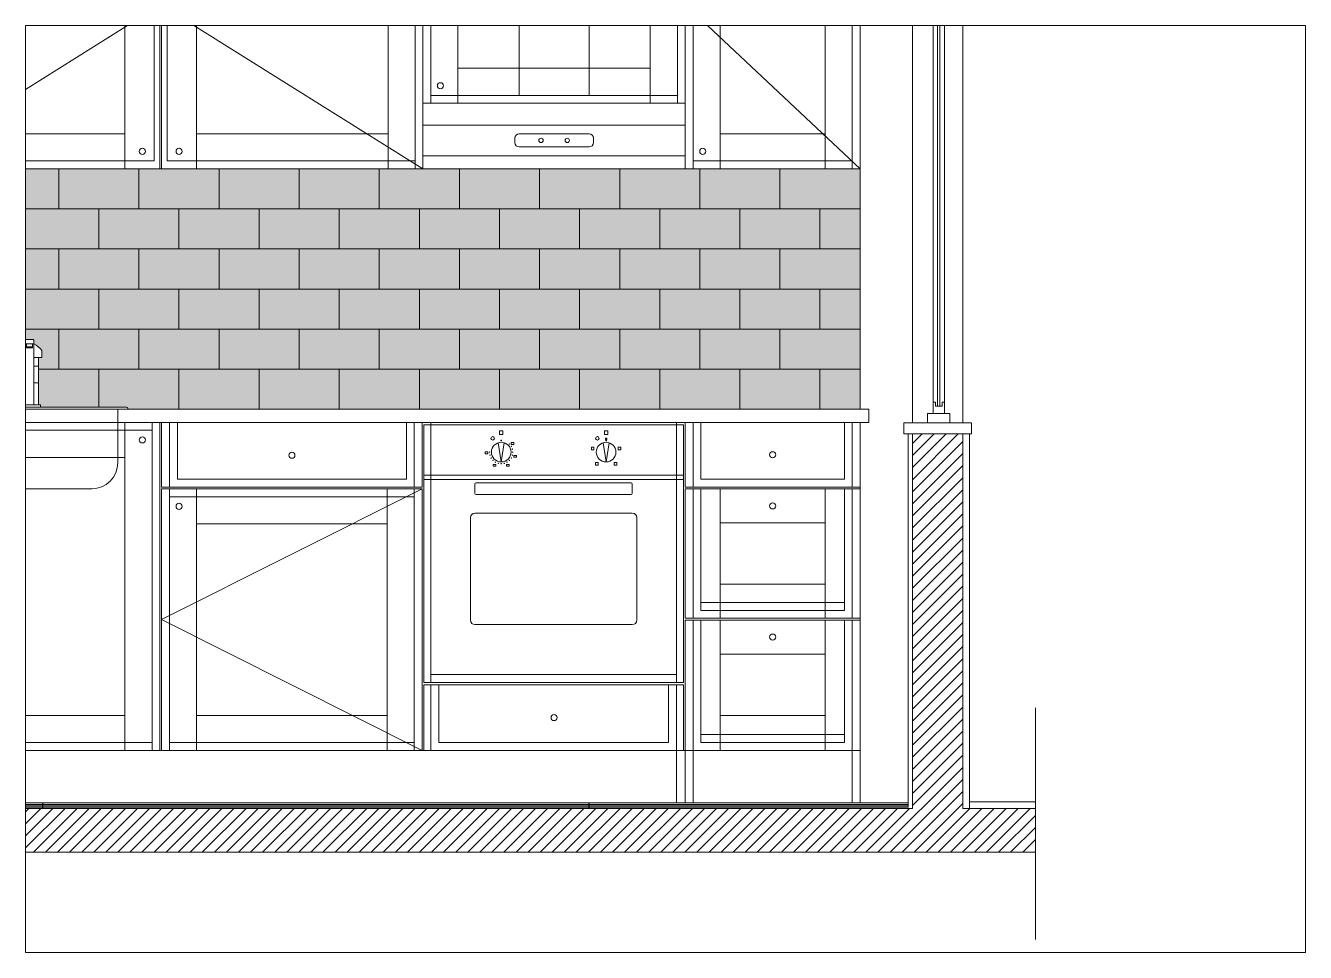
# Paper-space layout 'Layout1' of a CAD drawing. Header units: centimetres. Extents: x 1.11 to 9.97, y 0.8 to 7.22.
# The model-space entities are those that its viewports show. They can reach past a viewport. Long polylines and large blocks are cut down to what shows.
import ezdxf

# ---------------------------------------------------------------- set-up
doc = ezdxf.new("R2010")
doc.units = ezdxf.units.CM
doc.header["$MEASUREMENT"] = 0
for name, pattern in [('Linee Nascoste', [0.0718, 0.05, -0.0218]), ('Punto e Tratto', [0.134056, 0.070556, -0.035278, 0, -0.028222]), ('Tratteggio', [0.032, 0.016, -0.016])]:
    doc.linetypes.add(name, pattern=pattern)
for name, color, linetype, lineweight in [('0_Num_Penna__175', 175, 'Continuous', 18), ('A-ELEV-MBE1_Num_Penna__14_Num_Penna__11_Num_Penna__9_Num_Penna__9_Num_Penna__9_Num_Penna__9_Num_Penna__9_Num_Penna__9_Num_Penna__10_Num_Penna__5', 5, 'Continuous', 18), ('A-ELEV-MBE1_Num_Penna__7_Num_Penna__7_Num_Penna__7_Num_Penna__7_Num_Penna__7_Num_Penna__7_Num_Penna__7_Num_Penna__7_Num_Penna__7_Num_Penna__2', 2, 'Continuous', 18), ('A-ELEV-MBE1_Num_Penna__7_Num_Penna__7_Num_Penna__7_Num_Penna__7_Num_Penna__7_Num_Penna__7_Num_Penna__7_Num_Penna__7_Num_Penna__7_Num_Penna__7_Num_Penna__255', 255, 'Continuous', 18), ('A-FURN_Num_Penna__8_Num_Penna__8_Num_Penna__8_Num_Penna__8_Num_Penna__8_Num_Penna__8_Num_Penna__8_Num_Penna__8_Num_Penna__8_Num_Penna__6', 6, 'Continuous', 18), ('A-FURN_Num_Penna__8_Num_Penna__8_Num_Penna__8_Num_Penna__8_Num_Penna__8_Num_Penna__8_Num_Penna__8_Num_Penna__8_Num_Penna__8_Num_Penna__8', 8, 'Continuous', 18), ('A-GLAZ-FULL_Num_Penna__4_Num_Penna__4_Num_Penna__4_Num_Penna__4_Num_Penna__4_Num_Penna__4_Num_Penna__4_Num_Penna__4_Num_Penna__4_Num_Penna__4', 4, 'Continuous', 18), ('A-SECT A-MCUT_Num_Penna__254', 254, 'Continuous', 18), ('A-SECT A-MCUT_Num_Penna__255', 255, 'Continuous', 18), ('A-SECT D-MCUT_Num_Penna__181', 181, 'Continuous', 18), ('A-SECT-PATT_Num_Penna__5_Num_Penna__5_Num_Penna__5', 5, 'Continuous', 18), ('A-SECT-PATT_Num_Penna__5_Num_Penna__5_Num_Penna__5_Num_Penna__5_Num_Penna__5_Num_Penna__5_Num_Penna__5_Num_Penna__5_Num_Penna__5_Num_Penna__5_Num_Penna__5_Num_Penna__5_Num_Penna__5_Num_Penna__5', 5, 'Continuous', 18), ('A-SECT-PATT_Num_Penna__6_Num_Penna__6_Num_Penna__254', 254, 'Continuous', 18), ('A-SECT-PATT_Num_Penna__6_Num_Penna__6_Num_Penna__5', 5, 'Continuous', 18), ('A-SECT-PATT_Num_Penna__6_Num_Penna__6_Num_Penna__6', 6, 'Continuous', 18), ('A-SECT-PATT_Num_Penna__6_Num_Penna__6_Num_Penna__6_Num_Penna__6_Num_Penna__6_Num_Penna__6_Num_Penna__3_Num_Penna__3_Num_Penna__3_Num_Penna__3_Num_Penna__3_Num_Penna__5', 5, 'Continuous', 18), ('A-SECT-PATT_Num_Penna__6_Num_Penna__6_Num_Penna__6_Num_Penna__6_Num_Penna__6_Num_Penna__6_Num_Penna__5_Num_Penna__5_Num_Penna__5_Num_Penna__5_Num_Penna__5_Num_Penna__5', 5, 'Continuous', 18), ('A-SECT-PATT_Num_Penna__6_Num_Penna__6_Num_Penna__6_Num_Penna__6_Num_Penna__6_Num_Penna__6_Num_Penna__6_Num_Penna__6_Num_Penna__5_Num_Penna__5_Num_Penna__5_Num_Penna__5_Num_Penna__5_Num_Penna__5', 5, 'Continuous', 18), ('A-SECT-PATT_Num_Penna__6_Num_Penna__6_Num_Penna__6_Num_Penna__6_Num_Penna__6_Num_Penna__6_Num_Penna__6_Num_Penna__6_Num_Penna__6_Num_Penna__5_Num_Penna__5_Num_Penna__5_Num_Penna__5_Num_Penna__5', 5, 'Continuous', 18), ('A-SECT-PATT_Num_Penna__6_Num_Penna__6_Num_Penna__6_Num_Penna__6_Num_Penna__6_Num_Penna__6_Num_Penna__6_Num_Penna__6_Num_Penna__6_Num_Penna__6_Num_Penna__6_Num_Penna__6', 6, 'Continuous', 18), ('A-SECT-PATT_Num_Penna__6_Num_Penna__6_Num_Penna__6_Num_Penna__6_Num_Penna__6_Num_Penna__6_Num_Penna__6_Num_Penna__6_Num_Penna__6_Num_Penna__6_Num_Penna__6_Num_Penna__6_Num_Penna__6_Num_Penna__254', 254, 'Continuous', 18), ('A-SECT-PATT_Num_Penna__6_Num_Penna__6_Num_Penna__6_Num_Penna__6_Num_Penna__6_Num_Penna__6_Num_Penna__6_Num_Penna__6_Num_Penna__6_Num_Penna__6_Num_Penna__6_Num_Penna__6_Num_Penna__6_Num_Penna__6', 6, 'Continuous', 18), ('AA - montanti_Num_Penna__7_Num_Penna__7_Num_Penna__7_Num_Penna__7_Num_Penna__7_Num_Penna__7_Num_Penna__7_Num_Penna__7_Num_Penna__7_Num_Penna__7', 7, 'Continuous', 18), ('IKE120015-t1_Num_Penna__251_Num_Penna__251_Num_Penna__251_Num_Penna__251_Num_Penna__251_Num_Penna__251_Num_Penna__251_Num_Penna__251_Num_Penna__251_Num_Penna__251_Num_Penna__253', 253, 'Continuous', 18), ('IKE120015-t1_Num_Penna__251_Num_Penna__251_Num_Penna__251_Num_Penna__251_Num_Penna__251_Num_Penna__251_Num_Penna__251_Num_Penna__251_Num_Penna__251_Num_Penna__251_Num_Penna__254', 254, 'Continuous', 18), ('IKE120015-t1_Num_Penna__251_Num_Penna__251_Num_Penna__251_Num_Penna__251_Num_Penna__251_Num_Penna__251_Num_Penna__251_Num_Penna__251_Num_Penna__251_Num_Penna__251_Num_Penna__255', 255, 'Continuous', 18), ('IKE120015-t1_Num_Penna__251_Num_Penna__251_Num_Penna__251_Num_Penna__251_Num_Penna__251_Num_Penna__251_Num_Penna__251_Num_Penna__251_Num_Penna__251_Num_Penna__251_Num_Penna__4', 4, 'Continuous', 18), ('IKE120015-t1_Num_Penna__251_Num_Penna__251_Num_Penna__251_Num_Penna__251_Num_Penna__251_Num_Penna__251_Num_Penna__251_Num_Penna__251_Num_Penna__251_Num_Penna__251_Num_Penna__5', 5, 'Continuous', 18), ('PDF _0_Num_Penna__5', 5, 'Continuous', 18), ('PDF _Geometria_Num_Penna__5', 5, 'Continuous', 18), ('PDF11_Text_Num_Penna__253', 253, 'Continuous', 18), ('PDF11_Text_Num_Penna__5', 5, 'Continuous', 18), ('PDF16_Geometry_Num_Penna__5_Num_Penna__5_Num_Penna__5_Num_Penna__5_Num_Penna__5_Num_Penna__5_Num_Penna__5_Num_Penna__3_Num_Penna__3_Num_Penna__3_Num_Penna__3_Num_Penna__3_Num_Penna__3_Num_Penna__5', 5, 'Continuous', 18), ('PDF16_Geometry_Num_Penna__6_Num_Penna__6_Num_Penna__6_Num_Penna__6_Num_Penna__6_Num_Penna__6_Num_Penna__6_Num_Penna__6_Num_Penna__6_Num_Penna__6_Num_Penna__6_Num_Penna__6_Num_Penna__6_Num_Penna__254', 254, 'Continuous', 18), ('PDF16_Geometry_Num_Penna__6_Num_Penna__6_Num_Penna__6_Num_Penna__6_Num_Penna__6_Num_Penna__6_Num_Penna__6_Num_Penna__6_Num_Penna__6_Num_Penna__6_Num_Penna__6_Num_Penna__6_Num_Penna__6_Num_Penna__6', 6, 'Continuous', 18)]:
    doc.layers.add(name, color=color, linetype=linetype, lineweight=lineweight)
pattern_1 = [(45, (257.68092, 1327.43483), (-0.1043957, 0.1043957), [])]
pattern_2 = [(45, (255.47605, 1334.1895), (-0.52198, 0.52198), [])]
pattern_3 = [(45, (256.11847, 1327.43483), (-0.1043957, 0.1043957), [])]
pattern_4 = [(45, (233.6153, 1331.5719), (-1.3258, 1.3258), [])]
pattern_5 = [(45, (229.9845, 1331.5719), (-1.3258, 1.3258), [])]

msp = doc.modelspace()

# ---------------------------------------------------------------- hatches: boundary and pattern name
at = {"layer": '0_Num_Penna__175', "linetype": 'Continuous', "lineweight": 18}
h = msp.add_hatch(dxfattribs=at)
h.set_pattern_fill('ANSI31', color=175, style=0, pattern_type=2)
h.set_pattern_definition(pattern_5)
h.paths.add_polyline_path([(232.17, 1333.15), (232.15, 1333.15), (232.15, 1332.87), (232.23, 1332.87), (232.23, 1332.89), (232.17, 1332.89)])
h = msp.add_hatch(dxfattribs=at)
h.set_pattern_fill('ANSI31', color=175, style=0, pattern_type=2)
h.set_pattern_definition([(45, (229.984, 1331.1035), (-1.3258, 1.3258), [])])
h.paths.add_polyline_path([(232.15, 1332), (232.49, 1332), (232.49, 1332.3), (232.47, 1332.3), (232.47, 1332.29), (232.17, 1332.29), (232.17, 1332.3), (232.15, 1332.3)])
h.paths.add_polyline_path([(232.17, 1332.01), (232.17, 1332.27), (232.47, 1332.27), (232.47, 1332.01)], flags=0)
h = msp.add_hatch(dxfattribs=at)
h.set_pattern_fill('ANSI31', color=175, style=0, pattern_type=2)
h.set_pattern_definition(pattern_5)
h.paths.add_polyline_path([(232.25, 1333.15), (232.25, 1333.14), (232.32, 1333.14), (232.32, 1333.19), (232.47, 1333.19), (232.47, 1333.2), (232.31, 1333.2), (232.31, 1333.15)])
h = msp.add_hatch(dxfattribs=at)
h.set_pattern_fill('ANSI31', color=175, style=0, pattern_type=2)
h.set_pattern_definition(pattern_5)
h.paths.add_polyline_path([(232.39, 1332.89), (232.39, 1332.87), (232.49, 1332.87), (232.49, 1333.2), (232.47, 1333.2), (232.47, 1332.89)])
h = msp.add_hatch(dxfattribs=at)
h.set_pattern_fill('ANSI31', color=175, style=0, pattern_type=2)
h.set_pattern_definition([(45, (228.4027, 1331.977), (-1.3258, 1.3258), [])])
h.paths.add_polyline_path([(232.91, 1332.88), (232.64, 1332.88), (232.64, 1332.87), (232.92, 1332.87), (232.92, 1333.17), (232.91, 1333.17), (232.91, 1333.16), (232.65, 1333.16), (232.65, 1333.17), (232.64, 1333.17), (232.64, 1333.09), (232.65, 1333.09), (232.65, 1333.15), (232.91, 1333.15)])
h = msp.add_hatch(dxfattribs=at)
h.set_pattern_fill('ANSI31', color=175, style=0, pattern_type=2)
h.set_pattern_definition([(45, (230.512, 1331.1034), (-1.3258, 1.3258), [])])
h.paths.add_polyline_path([(232.68, 1332), (233.02, 1332), (233.02, 1332.3), (233, 1332.3), (233, 1332.29), (232.7, 1332.29), (232.7, 1332.3), (232.68, 1332.3)])
h.paths.add_polyline_path([(232.7, 1332.01), (232.7, 1332.27), (233, 1332.27), (233, 1332.01)], flags=0)
h = msp.add_hatch(dxfattribs=at)
h.set_pattern_fill('ANSI31', color=175, style=0, pattern_type=2)
h.set_pattern_definition(pattern_4)
h.paths.add_polyline_path([(235.8, 1333.15), (235.78, 1333.15), (235.78, 1332.87), (235.86, 1332.87), (235.86, 1332.89), (235.8, 1332.89)])
h = msp.add_hatch(dxfattribs=at)
h.set_pattern_fill('ANSI31', color=175, style=0, pattern_type=2)
h.set_pattern_definition(pattern_4)
h.paths.add_polyline_path([(235.88, 1333.15), (235.88, 1333.14), (235.95, 1333.14), (235.95, 1333.19), (236.1, 1333.19), (236.1, 1333.2), (235.94, 1333.2), (235.94, 1333.15)])
h = msp.add_hatch(dxfattribs=at)
h.set_pattern_fill('ANSI31', color=175, style=0, pattern_type=2)
h.set_pattern_definition(pattern_4)
h.paths.add_polyline_path([(236.02, 1332.89), (236.02, 1332.87), (236.12, 1332.87), (236.12, 1333.2), (236.1, 1333.2), (236.1, 1332.89)])
at = {"layer": 'A-ELEV-MBE1_Num_Penna__7_Num_Penna__7_Num_Penna__7_Num_Penna__7_Num_Penna__7_Num_Penna__7_Num_Penna__7_Num_Penna__7_Num_Penna__7_Num_Penna__2', "linetype": 'Continuous', "lineweight": 18}
h = msp.add_hatch(dxfattribs=at)
h.set_pattern_fill('ANSI31', color=2, scale=100, style=0, pattern_type=2)
h.set_pattern_definition([(45, (-2311.6447, -28.4704), (-1.3801623, 1.3801623), [])])
h.paths.add_polyline_path([(294.96, 1277.35), (-55.04, 1277.35), (-55.04, 1267.35), (306.46, 1267.35), (323.08, 1267.35), (323.08, 1277.35), (306.46, 1277.35), (306.46, 1363.02), (294.96, 1363.02)])
at = {"layer": 'A-FURN_Num_Penna__8_Num_Penna__8_Num_Penna__8_Num_Penna__8_Num_Penna__8_Num_Penna__8_Num_Penna__8_Num_Penna__8_Num_Penna__8_Num_Penna__6', "transparency": 33554687}
h = msp.add_hatch(color=256, dxfattribs=at)
h.dxf.hatch_style = 1
h.set_gradient(color1=(192, 192, 192), rotation=128, tint=1, name='CYLINDER')
h.paths.add_polyline_path([(81.29, 1423.65), (62.96, 1423.65), (62.96, 1414.48), (81.29, 1414.48)])
h.paths.add_polyline_path([(99.63, 1423.65), (81.29, 1423.65), (81.29, 1414.48), (99.63, 1414.48)])
h.paths.add_polyline_path([(90.46, 1414.48), (72.13, 1414.48), (72.13, 1405.32), (90.46, 1405.32)])
h.paths.add_polyline_path([(72.13, 1414.48), (62.96, 1414.48), (62.96, 1405.32), (72.13, 1405.32)])
h.paths.add_polyline_path([(81.29, 1405.32), (62.96, 1405.32), (62.96, 1396.15), (81.29, 1396.15)])
h.paths.add_polyline_path([(99.63, 1405.32), (81.29, 1405.32), (81.29, 1396.15), (99.63, 1396.15)])
h.paths.add_polyline_path([(108.79, 1414.48), (90.46, 1414.48), (90.46, 1405.32), (108.79, 1405.32)])
h.paths.add_polyline_path([(117.96, 1423.65), (99.63, 1423.65), (99.63, 1414.48), (117.96, 1414.48)])
h.paths.add_polyline_path([(127.13, 1414.48), (108.79, 1414.48), (108.79, 1405.32), (127.13, 1405.32)])
h.paths.add_polyline_path([(117.96, 1405.32), (99.63, 1405.32), (99.63, 1396.15), (117.96, 1396.15)])
h.paths.add_polyline_path([(136.29, 1423.65), (123.16, 1423.65), (122.76, 1423.65), (117.96, 1423.65), (117.96, 1414.48), (136.29, 1414.48)])
h.paths.add_polyline_path([(145.46, 1414.48), (127.13, 1414.48), (127.13, 1405.32), (145.46, 1405.32)])
h.paths.add_polyline_path([(136.29, 1405.32), (117.96, 1405.32), (117.96, 1396.15), (136.29, 1396.15)])
h.paths.add_polyline_path([(72.13, 1396.15), (62.96, 1396.15), (62.96, 1386.98), (72.13, 1386.98)])
h.paths.add_polyline_path([(90.46, 1396.15), (72.13, 1396.15), (72.13, 1386.98), (90.46, 1386.98)])
h.paths.add_polyline_path([(108.79, 1396.15), (90.46, 1396.15), (90.46, 1386.98), (108.79, 1386.98)])
h.paths.add_polyline_path([(127.13, 1396.15), (108.79, 1396.15), (108.79, 1386.98), (127.13, 1386.98)])
h.paths.add_polyline_path([(117.96, 1386.98), (99.63, 1386.98), (99.63, 1377.82), (117.96, 1377.82)])
h.paths.add_polyline_path([(81.29, 1386.98), (62.96, 1386.98), (62.96, 1377.82), (81.29, 1377.82)])
h.paths.add_polyline_path([(72.13, 1377.82), (62.96, 1377.82), (62.96, 1368.65), (70.46, 1368.65), (70.46, 1368.85, -0.414214), (70.76, 1369.15), (72.13, 1369.15)])
h.paths.add_polyline_path([(90.46, 1377.82), (72.13, 1377.82), (72.13, 1369.15), (90.46, 1369.15)])
h.paths.add_polyline_path([(91.96, 1383.59), (91.96, 1384.24), (91.96, 1384.32, -0.263053), (92.09, 1384.58), (93.83, 1384.58, -0.233567), (93.95, 1384.36), (93.95, 1384.24), (93.95, 1383.59, -0.09339), (95.78, 1382.11), (95.78, 1380.51), (95, 1380.51), (95, 1377.82), (99.63, 1377.82), (99.63, 1386.98), (81.29, 1386.98), (81.29, 1377.82), (90.95, 1377.82), (90.95, 1380.51), (90.17, 1380.51), (90.17, 1382.1, -0.085626)])
h.paths.add_polyline_path([(108.79, 1377.82), (95, 1377.82), (95, 1369.65), (95.44, 1369.65), (95.44, 1369.15), (108.79, 1369.15)])
h.paths.add_polyline_path([(127.13, 1377.82), (108.79, 1377.82), (108.79, 1369.15), (115.16, 1369.15, -0.414214), (115.46, 1368.85), (115.46, 1368.65), (127.13, 1368.65)])
h.paths.add_polyline_path([(136.29, 1386.98), (117.96, 1386.98), (117.96, 1377.82), (136.29, 1377.82)])
h.paths.add_polyline_path([(145.46, 1377.82), (127.13, 1377.82), (127.13, 1368.65), (145.46, 1368.65)])
h.paths.add_polyline_path([(154.63, 1386.98), (136.29, 1386.98), (136.29, 1377.82), (154.63, 1377.82)])
h.paths.add_polyline_path([(273.79, 1377.82), (255.46, 1377.82), (255.46, 1368.65), (273.79, 1368.65)])
h.paths.add_polyline_path([(282.96, 1377.82), (273.79, 1377.82), (273.79, 1368.65), (282.96, 1368.65)])
h.paths.add_polyline_path([(282.96, 1386.98), (264.63, 1386.98), (264.63, 1377.82), (282.96, 1377.82)])
h.paths.add_polyline_path([(282.96, 1396.15), (273.79, 1396.15), (273.79, 1386.98), (282.96, 1386.98)])
h.paths.add_polyline_path([(273.79, 1396.15), (255.46, 1396.15), (255.46, 1386.98), (273.79, 1386.98)])
h.paths.add_polyline_path([(282.96, 1405.32), (264.63, 1405.32), (264.63, 1396.15), (282.96, 1396.15)])
h.paths.add_polyline_path([(264.63, 1405.32), (246.29, 1405.32), (246.29, 1396.15), (264.63, 1396.15)])
h.paths.add_polyline_path([(273.79, 1414.48), (255.46, 1414.48), (255.46, 1405.32), (273.79, 1405.32)])
h.paths.add_polyline_path([(282.96, 1414.48), (273.79, 1414.48), (273.79, 1405.32), (282.96, 1405.32)])
h.paths.add_polyline_path([(282.96, 1423.65), (264.63, 1423.65), (264.63, 1414.48), (282.96, 1414.48)])
h.paths.add_polyline_path([(264.63, 1423.65), (246.29, 1423.65), (246.29, 1414.48), (264.63, 1414.48)])
h.paths.add_polyline_path([(145.46, 1396.15), (127.13, 1396.15), (127.13, 1386.98), (136.29, 1386.98), (145.46, 1386.98)])
h.paths.add_polyline_path([(163.79, 1396.15), (145.46, 1396.15), (145.46, 1386.98), (154.63, 1386.98), (163.79, 1386.98)])
h.paths.add_polyline_path([(172.96, 1386.98), (154.63, 1386.98), (154.63, 1377.82), (172.96, 1377.82)])
h.paths.add_polyline_path([(163.79, 1377.82), (145.46, 1377.82), (145.46, 1368.65), (163.79, 1368.65)])
h.paths.add_polyline_path([(182.13, 1377.82), (163.79, 1377.82), (163.79, 1368.65), (182.13, 1368.65)])
h.paths.add_polyline_path([(154.63, 1423.65), (136.29, 1423.65), (136.29, 1414.48), (145.46, 1414.48), (154.63, 1414.48)])
h.paths.add_polyline_path([(172.96, 1423.65), (154.63, 1423.65), (154.63, 1414.48), (172.96, 1414.48)])
h.paths.add_polyline_path([(163.79, 1414.48), (145.46, 1414.48), (145.46, 1405.32), (163.79, 1405.32)])
h.paths.add_polyline_path([(154.63, 1405.32), (136.29, 1405.32), (136.29, 1396.15), (154.63, 1396.15)])
h.paths.add_polyline_path([(172.96, 1405.32), (154.63, 1405.32), (154.63, 1396.15), (172.96, 1396.15)])
h.paths.add_polyline_path([(182.13, 1414.48), (163.79, 1414.48), (163.79, 1405.32), (182.13, 1405.32)])
h.paths.add_polyline_path([(191.29, 1423.65), (182.96, 1423.65), (172.96, 1423.65), (172.96, 1414.48), (191.29, 1414.48)])
h.paths.add_polyline_path([(200.46, 1414.48), (182.13, 1414.48), (182.13, 1405.32), (200.46, 1405.32)])
h.paths.add_polyline_path([(209.63, 1423.65), (191.29, 1423.65), (191.29, 1414.48), (209.63, 1414.48)])
h.paths.add_polyline_path([(218.79, 1414.48), (200.46, 1414.48), (200.46, 1405.32), (218.79, 1405.32)])
h.paths.add_polyline_path([(227.96, 1423.65), (209.63, 1423.65), (209.63, 1414.48), (227.96, 1414.48)])
h.paths.add_polyline_path([(237.13, 1414.48), (218.79, 1414.48), (218.79, 1405.32), (237.13, 1405.32)])
h.paths.add_polyline_path([(246.29, 1423.65), (242.96, 1423.65), (227.96, 1423.65), (227.96, 1414.48), (246.29, 1414.48)])
h.paths.add_polyline_path([(255.46, 1414.48), (237.13, 1414.48), (237.13, 1405.32), (255.46, 1405.32)])
h.paths.add_polyline_path([(209.63, 1405.32), (191.29, 1405.32), (191.29, 1396.15), (209.63, 1396.15)])
h.paths.add_polyline_path([(191.29, 1405.32), (172.96, 1405.32), (172.96, 1396.15), (191.29, 1396.15)])
h.paths.add_polyline_path([(182.13, 1396.15), (163.79, 1396.15), (163.79, 1386.98), (182.13, 1386.98)])
h.paths.add_polyline_path([(200.46, 1396.15), (182.13, 1396.15), (182.13, 1386.98), (200.46, 1386.98)])
h.paths.add_polyline_path([(218.79, 1396.15), (200.46, 1396.15), (200.46, 1386.98), (218.79, 1386.98)])
h.paths.add_polyline_path([(227.96, 1405.32), (209.63, 1405.32), (209.63, 1396.15), (227.96, 1396.15)])
h.paths.add_polyline_path([(246.29, 1405.32), (227.96, 1405.32), (227.96, 1396.15), (246.29, 1396.15)])
h.paths.add_polyline_path([(237.13, 1396.15), (218.79, 1396.15), (218.79, 1386.98), (237.13, 1386.98)])
h.paths.add_polyline_path([(255.46, 1396.15), (237.13, 1396.15), (237.13, 1386.98), (255.46, 1386.98)])
h.paths.add_polyline_path([(246.29, 1386.98), (227.96, 1386.98), (227.96, 1377.82), (246.29, 1377.82)])
h.paths.add_polyline_path([(264.63, 1386.98), (246.29, 1386.98), (246.29, 1377.82), (264.63, 1377.82)])
h.paths.add_polyline_path([(227.96, 1386.98), (209.63, 1386.98), (209.63, 1377.82), (227.96, 1377.82)])
h.paths.add_polyline_path([(209.63, 1386.98), (191.29, 1386.98), (191.29, 1377.82), (209.63, 1377.82)])
h.paths.add_polyline_path([(191.29, 1386.98), (172.96, 1386.98), (172.96, 1377.82), (191.29, 1377.82)])
h.paths.add_polyline_path([(200.46, 1377.82), (182.13, 1377.82), (182.13, 1368.65), (200.46, 1368.65)])
h.paths.add_polyline_path([(218.79, 1377.82), (200.46, 1377.82), (200.46, 1368.65), (218.79, 1368.65)])
h.paths.add_polyline_path([(237.13, 1377.82), (218.79, 1377.82), (218.79, 1368.65), (237.13, 1368.65)])
h.paths.add_polyline_path([(255.46, 1377.82), (237.13, 1377.82), (237.13, 1368.65), (242.96, 1368.65), (255.46, 1368.65)])
at = {"layer": 'A-SECT D-MCUT_Num_Penna__181', "linetype": 'Continuous', "lineweight": 18}
h = msp.add_hatch(dxfattribs=at)
h.set_pattern_fill('ANSI31', color=181, style=0, pattern_type=2)
h.set_pattern_definition(pattern_2)
h.paths.add_polyline_path([(247.79, 1336.46), (247.64, 1336.46), (247.64, 1336.31), (247.79, 1336.31)])
h = msp.add_hatch(dxfattribs=at)
h.set_pattern_fill('ANSI31', color=181, style=0, pattern_type=2)
h.set_pattern_definition(pattern_1)
h.paths.add_polyline_path([(251.06, 1335.5), (251.01, 1335.5), (251.01, 1335.45), (251.02, 1335.45), (251.02, 1335.47), (251.03, 1335.47), (251.03, 1335.45), (251.06, 1335.45)])
h = msp.add_hatch(dxfattribs=at)
h.set_pattern_fill('ANSI31', color=181, style=0, pattern_type=2)
h.set_pattern_definition(pattern_1)
h.paths.add_polyline_path([(253.41, 1336.05), (253.36, 1336.05), (253.36, 1336.02), (253.38, 1336.02), (253.38, 1335.99), (253.41, 1335.99)])
h = msp.add_hatch(dxfattribs=at)
h.set_pattern_fill('ANSI31', color=181, style=0, pattern_type=2)
h.set_pattern_definition(pattern_1)
h.paths.add_polyline_path([(253.41, 1335.99), (253.38, 1335.99), (253.38, 1336.02), (253.36, 1336.02), (253.36, 1335.96), (253.41, 1335.96)])
h = msp.add_hatch(dxfattribs=at)
h.set_pattern_fill('ANSI31', color=181, style=0, pattern_type=2)
h.set_pattern_definition(pattern_1)
h.paths.add_polyline_path([(257.24, 1335.5), (257.19, 1335.5), (257.19, 1335.45), (257.22, 1335.45), (257.22, 1335.47), (257.23, 1335.47), (257.23, 1335.45), (257.24, 1335.45)])
h = msp.add_hatch(dxfattribs=at)
h.set_pattern_fill('ANSI31', color=181, style=0, pattern_type=2)
h.set_pattern_definition(pattern_3)
h.paths.add_polyline_path([(260.32, 1335.92), (260.3, 1335.92), (260.3, 1335.91), (260.32, 1335.91)])
h = msp.add_hatch(dxfattribs=at)
h.set_pattern_fill('ANSI31', color=181, style=0, pattern_type=2)
h.set_pattern_definition(pattern_3)
h.paths.add_polyline_path([(260.31, 1335.51), (260.3, 1335.51), (260.3, 1335.5), (260.31, 1335.5)])
h = msp.add_hatch(dxfattribs=at)
h.set_pattern_fill('ANSI31', color=181, style=0, pattern_type=2)
h.set_pattern_definition(pattern_2)
h.paths.add_polyline_path([(245.44, 1333.91), (245.29, 1333.91), (245.29, 1333.76), (245.44, 1333.76)])
h = msp.add_hatch(dxfattribs=at)
h.set_pattern_fill('ANSI31', color=181, style=0, pattern_type=2)
h.set_pattern_definition(pattern_1)
h.paths.add_polyline_path([(251.06, 1334.7), (251.03, 1334.7), (251.03, 1334.67), (251.02, 1334.67), (251.02, 1334.7), (251.01, 1334.7), (251.01, 1334.65), (251.06, 1334.65)])
h = msp.add_hatch(dxfattribs=at)
h.set_pattern_fill('ANSI31', color=181, style=0, pattern_type=2)
h.set_pattern_definition(pattern_1)
h.paths.add_polyline_path([(251.88, 1334.23), (251.87, 1334.23), (251.87, 1334.21), (251.88, 1334.21)])
h = msp.add_hatch(dxfattribs=at)
h.set_pattern_fill('ANSI31', color=181, style=0, pattern_type=2)
h.set_pattern_definition(pattern_1)
h.paths.add_polyline_path([(251.88, 1334.08), (251.88, 1334.08), (251.88, 1334.08), (251.88, 1334.07), (251.88, 1334.08), (251.88, 1334.08), (251.88, 1334.06), (251.89, 1334.06), (251.89, 1334.08), (251.89, 1334.08), (251.89, 1334.08), (251.89, 1334.08), (251.89, 1334.09), (251.88, 1334.09), (251.88, 1334.09), (251.88, 1334.09)])
h = msp.add_hatch(dxfattribs=at)
h.set_pattern_fill('ANSI31', color=181, style=0, pattern_type=2)
h.set_pattern_definition(pattern_1)
h.paths.add_polyline_path([(252.25, 1334.06), (252.26, 1334.06), (252.26, 1334.08), (252.26, 1334.08), (252.26, 1334.07), (252.26, 1334.08), (252.26, 1334.08), (252.26, 1334.08), (252.26, 1334.09), (252.26, 1334.09), (252.26, 1334.09), (252.25, 1334.09), (252.25, 1334.08), (252.25, 1334.08), (252.25, 1334.08), (252.25, 1334.08)])
h = msp.add_hatch(dxfattribs=at)
h.set_pattern_fill('ANSI31', color=181, style=0, pattern_type=2)
h.set_pattern_definition(pattern_1)
h.paths.add_polyline_path([(252.27, 1334.23), (252.26, 1334.23), (252.26, 1334.21), (252.27, 1334.21)])
h = msp.add_hatch(dxfattribs=at)
h.set_pattern_fill('ANSI31', color=181, style=0, pattern_type=2)
h.set_pattern_definition(pattern_1)
h.paths.add_polyline_path([(253.22, 1334.23), (253.21, 1334.23), (253.21, 1334.21), (253.22, 1334.21)])
h = msp.add_hatch(dxfattribs=at)
h.set_pattern_fill('ANSI31', color=181, style=0, pattern_type=2)
h.set_pattern_definition(pattern_1)
h.paths.add_polyline_path([(253.41, 1334.61), (253.38, 1334.61), (253.38, 1334.58), (253.36, 1334.58), (253.36, 1334.55), (253.41, 1334.55)])
h = msp.add_hatch(dxfattribs=at)
h.set_pattern_fill('ANSI31', color=181, style=0, pattern_type=2)
h.set_pattern_definition(pattern_3)
h.paths.add_polyline_path([(260.09, 1333.66), (260.07, 1333.66), (260.07, 1333.55), (260.09, 1333.55)])
h = msp.add_hatch(dxfattribs=at)
h.set_pattern_fill('ANSI31', color=181, style=0, pattern_type=2)
h.set_pattern_definition(pattern_3)
h.paths.add_polyline_path([(260.31, 1333.67), (260.3, 1333.67), (260.3, 1333.65), (260.31, 1333.65)])
h = msp.add_hatch(dxfattribs=at)
h.set_pattern_fill('ANSI31', color=181, style=0, pattern_type=2)
h.set_pattern_definition([(45, (258.3193, 1327.43483), (-0.1043957, 0.1043957), [])])
h.paths.add_polyline_path([(262.84, 1333.67), (262.84, 1333.65), (262.84, 1333.65), (262.84, 1333.67)])
h = msp.add_hatch(dxfattribs=at)
h.set_pattern_fill('ANSI31', color=181, style=0, pattern_type=2)
h.set_pattern_definition(pattern_1)
h.paths.add_polyline_path([(263.93, 1334.44), (263.92, 1334.44), (263.93, 1334.39), (263.94, 1334.39)])
h = msp.add_hatch(dxfattribs=at)
h.set_pattern_fill('ANSI31', color=181, style=0, pattern_type=2)
h.set_pattern_definition(pattern_1)
h.paths.add_polyline_path([(264, 1334.15), (263.98, 1334.15), (263.99, 1334.12), (264, 1334.12)])
h = msp.add_hatch(dxfattribs=at)
h.set_pattern_fill('ANSI31', color=181, style=0, pattern_type=2)
h.set_pattern_definition(pattern_1)
h.paths.add_polyline_path([(264.36, 1334), (264.36, 1333.95), (264.38, 1333.95), (264.38, 1334), (264.37, 1334)])
h = msp.add_hatch(dxfattribs=at)
h.set_pattern_fill('ANSI31', color=181, style=0, pattern_type=2)
h.set_pattern_definition(pattern_1)
h.paths.add_polyline_path([(264.77, 1334.23), (264.77, 1334.22), (264.78, 1334.22), (264.78, 1334.23)])
h = msp.add_hatch(dxfattribs=at)
h.set_pattern_fill('ANSI31', color=181, style=0, pattern_type=2)
h.set_pattern_definition(pattern_1)
h.paths.add_polyline_path([(264.78, 1334.23), (264.78, 1334.22), (264.86, 1334.22), (264.86, 1334.23)])
h = msp.add_hatch(dxfattribs=at)
h.set_pattern_fill('ANSI31', color=181, style=0, pattern_type=2)
h.set_pattern_definition(pattern_1)
h.paths.add_polyline_path([(264.79, 1334.09), (264.79, 1334.08), (264.85, 1334.08), (264.85, 1334.09), (264.83, 1334.09), (264.83, 1334.1), (264.79, 1334.1), (264.79, 1334.1), (264.8, 1334.1), (264.8, 1334.09)])
h = msp.add_hatch(dxfattribs=at)
h.set_pattern_fill('ANSI31', color=181, style=0, pattern_type=2)
h.set_pattern_definition(pattern_1)
h.paths.add_polyline_path([(264.84, 1334.1), (264.84, 1334.1), (264.85, 1334.1), (264.85, 1334.1)])
h = msp.add_hatch(dxfattribs=at)
h.set_pattern_fill('ANSI31', color=181, style=0, pattern_type=2)
h.set_pattern_definition(pattern_1)
h.paths.add_polyline_path([(264.86, 1334.23), (264.86, 1334.22), (264.87, 1334.22), (264.87, 1334.23)])

# ---------------------------------------------------------------- linework, layer by layer
at = {"layer": 'A-ELEV-MBE1_Num_Penna__14_Num_Penna__11_Num_Penna__9_Num_Penna__9_Num_Penna__9_Num_Penna__9_Num_Penna__9_Num_Penna__9_Num_Penna__10_Num_Penna__5', "color": 5, "linetype": 'Continuous', "lineweight": 18}
for p, q in [((95.93, 1277.35), (95.93, 1278.65)), ((95.96, 1277.35), (95.96, 1278.65)), ((95.98, 1277.35), (95.98, 1278.65)), ((220.93, 1277.35), (220.93, 1278.65)), ((220.96, 1277.35), (220.96, 1278.65)), ((220.98, 1277.35), (220.98, 1278.65))]:
    msp.add_line(p, q, dxfattribs=at)
at = {"layer": 'A-ELEV-MBE1_Num_Penna__14_Num_Penna__11_Num_Penna__9_Num_Penna__9_Num_Penna__9_Num_Penna__9_Num_Penna__9_Num_Penna__9_Num_Penna__10_Num_Penna__5', "color": 5, "linetype": 'Continuous', "lineweight": 18, "flags": 128}
for points in [[(-55.04, 1278.65), (293.96, 1278.65)], [(-55.04, 1278.25), (293.96, 1278.25)], [(-55.04, 1277.95), (293.96, 1277.95)], [(-55.04, 1277.65), (293.96, 1277.65)]]:
    msp.add_lwpolyline(points, dxfattribs=at)
at = {"layer": 'A-ELEV-MBE1_Num_Penna__7_Num_Penna__7_Num_Penna__7_Num_Penna__7_Num_Penna__7_Num_Penna__7_Num_Penna__7_Num_Penna__7_Num_Penna__7_Num_Penna__7_Num_Penna__255', "color": 255, "linetype": 'Continuous', "lineweight": 18, "flags": 128}
for points in [[(323.08, 1267.35), (292.97, 1267.35), (-55.04, 1267.35), (-55.04, 1277.35), (294.96, 1277.35)], [(292.97, 1267.35), (-55.04, 1267.35)], [(291.46, 1267.35), (4.46, 1267.35)]]:
    msp.add_lwpolyline(points, dxfattribs=at)
at = {"layer": 'A-FURN_Num_Penna__8_Num_Penna__8_Num_Penna__8_Num_Penna__8_Num_Penna__8_Num_Penna__8_Num_Penna__8_Num_Penna__8_Num_Penna__8_Num_Penna__6', "color": 6, "linetype": 'Continuous', "lineweight": 18}
for p, q in [((300.71, 1369.35), (300.71, 1474.75)), ((301.21, 1369.35), (301.21, 1474.75)), ((293.96, 1277.65), (293.96, 1363.02)), ((307.97, 1277.35), (307.97, 1363.02))]:
    msp.add_line(p, q, dxfattribs=at)
at = {"layer": 'A-FURN_Num_Penna__8_Num_Penna__8_Num_Penna__8_Num_Penna__8_Num_Penna__8_Num_Penna__8_Num_Penna__8_Num_Penna__8_Num_Penna__8_Num_Penna__6', "linetype": 'Continuous', "lineweight": 18}
for p, q in [((292.96, 1363.02), (292.96, 1365.52)), ((292.96, 1365.52), (308.46, 1365.52)), ((308.46, 1363.02), (308.46, 1365.52)), ((308.46, 1363.02), (292.96, 1363.02))]:
    msp.add_line(p, q, dxfattribs=at)
at = {"layer": 'A-FURN_Num_Penna__8_Num_Penna__8_Num_Penna__8_Num_Penna__8_Num_Penna__8_Num_Penna__8_Num_Penna__8_Num_Penna__8_Num_Penna__8_Num_Penna__8', "color": 8, "linetype": 'Continuous', "lineweight": 18}
msp.add_line((294.96, 1365.52), (294.96, 1477.58), dxfattribs=at)
at = {"layer": 'A-GLAZ-FULL_Num_Penna__4_Num_Penna__4_Num_Penna__4_Num_Penna__4_Num_Penna__4_Num_Penna__4_Num_Penna__4_Num_Penna__4_Num_Penna__4_Num_Penna__4', "color": 4, "linetype": 'Continuous', "lineweight": 18}
for p, q in [((299.65, 1370.28), (299.65, 1473.8)), ((302.27, 1473.82), (302.27, 1370.28))]:
    msp.add_line(p, q, dxfattribs=at)
at = {"layer": 'A-SECT A-MCUT_Num_Penna__254', "color": 254, "linetype": 'Continuous', "lineweight": 18}
msp.add_line((307.97, 1278.85), (323.08, 1278.85), dxfattribs=at)
at = {"layer": 'A-SECT A-MCUT_Num_Penna__255', "color": 255, "linetype": 'Continuous', "lineweight": 18}
msp.add_line((306.46, 1277.35), (323.08, 1277.35), dxfattribs=at)
at = {"layer": 'A-SECT-PATT_Num_Penna__5_Num_Penna__5_Num_Penna__5', "color": 5, "linetype": 'Continuous', "lineweight": 18}
for p, q in [((123.16, 1290.65), (122.76, 1290.65)), ((183.15, 1290.65), (182.75, 1290.65))]:
    msp.add_line(p, q, dxfattribs=at)
at = {"layer": 'A-SECT-PATT_Num_Penna__5_Num_Penna__5_Num_Penna__5_Num_Penna__5_Num_Penna__5_Num_Penna__5_Num_Penna__5_Num_Penna__5_Num_Penna__5_Num_Penna__5_Num_Penna__5_Num_Penna__5_Num_Penna__5_Num_Penna__5', "color": 5, "linetype": 'Continuous', "lineweight": 18}
for centre in [(118.76, 1427.65), (127.16, 1427.65)]:
    msp.add_circle(centre, 0.7, dxfattribs=at)
at = {"layer": 'A-SECT-PATT_Num_Penna__6_Num_Penna__6_Num_Penna__254', "color": 254, "linetype": 'Tratteggio', "lineweight": 18, "ltscale": 95}
for p, q in [((120.96, 1365.65), (120.96, 1290.65)), ((124.96, 1365.65), (124.96, 1350.85)), ((126.76, 1365.65), (126.76, 1352.65)), ((179.16, 1365.65), (179.16, 1352.65)), ((180.96, 1365.65), (180.96, 1350.85)), ((184.75, 1365.65), (184.75, 1306.2)), ((240.96, 1365.65), (240.96, 1306.2)), ((244.76, 1365.65), (244.76, 1350.85)), ((246.56, 1365.65), (246.56, 1352.65)), ((279.36, 1365.65), (279.36, 1352.65)), ((281.16, 1365.65), (281.16, 1350.85)), ((120.96, 1363.85), (64.76, 1363.85)), ((124.96, 1350.45), (124.96, 1290.65)), ((180.96, 1350.45), (180.96, 1290.65)), ((244.76, 1350.45), (244.76, 1320.85)), ((246.56, 1350.45), (246.56, 1322.65)), ((279.36, 1350.45), (279.36, 1322.65)), ((281.16, 1350.45), (281.16, 1320.85)), ((244.76, 1320.45), (244.76, 1290.65)), ((246.56, 1320.25), (246.56, 1292.45)), ((279.36, 1320.25), (279.36, 1292.45)), ((281.16, 1320.45), (281.16, 1290.65)), ((184.75, 1305.65), (184.75, 1290.65)), ((186.55, 1305.65), (186.55, 1292.45)), ((239.16, 1305.65), (239.16, 1292.45)), ((240.96, 1305.65), (240.96, 1290.65)), ((120.96, 1292.45), (64.76, 1292.45))]:
    msp.add_line(p, q, dxfattribs=at)
at = {"layer": 'A-SECT-PATT_Num_Penna__6_Num_Penna__6_Num_Penna__5', "color": 5, "linetype": 'Continuous', "lineweight": 18}
for p, q in [((200.85, 1356.6), (200.17, 1360.99)), ((200.85, 1356.6), (201.54, 1360.99)), ((224.85, 1356.6), (224.17, 1360.99)), ((224.85, 1356.6), (225.54, 1360.99))]:
    msp.add_line(p, q, dxfattribs=at)
for centre in [(118.76, 1361.65), (152.96, 1358.15), (127.16, 1346.45), (212.96, 1298.15)]:
    msp.add_circle(centre, 0.7, dxfattribs=at)
at = {"layer": 'A-SECT-PATT_Num_Penna__6_Num_Penna__6_Num_Penna__6', "color": 6, "linetype": 'Continuous', "lineweight": 18}
for p, q in [((242.96, 1368.65), (62.96, 1368.65)), ((242.96, 1365.65), (62.96, 1365.65)), ((114.76, 1365.65), (114.76, 1290.65)), ((122.76, 1365.65), (122.76, 1290.65)), ((123.16, 1365.65), (123.16, 1350.85)), ((182.76, 1365.65), (182.76, 1350.85)), ((114.76, 1357.65), (70.96, 1357.65)), ((182.76, 1350.85), (123.16, 1350.85)), ((182.76, 1350.45), (123.16, 1350.45)), ((123.16, 1350.45), (123.16, 1290.65)), ((131.16, 1350.45), (131.16, 1290.65)), ((174.76, 1350.45), (174.76, 1290.65)), ((182.76, 1350.45), (182.76, 1290.65)), ((174.76, 1342.45), (131.16, 1342.45)), ((242.56, 1305.65), (183.15, 1305.65)), ((183.15, 1305.65), (183.15, 1290.65)), ((242.56, 1305.65), (242.56, 1290.65)), ((114.76, 1298.65), (70.96, 1298.65)), ((174.76, 1298.65), (131.16, 1298.65)), ((122.76, 1290.65), (62.96, 1290.65)), ((182.76, 1290.65), (123.16, 1290.65)), ((242.96, 1290.65), (183.15, 1290.65)), ((240.96, 1290.65), (240.96, 1278.65)), ((242.96, 1278.65), (62.96, 1278.65))]:
    msp.add_line(p, q, dxfattribs=at)
at = {"layer": 'A-SECT-PATT_Num_Penna__6_Num_Penna__6_Num_Penna__6_Num_Penna__6_Num_Penna__6_Num_Penna__6_Num_Penna__3_Num_Penna__3_Num_Penna__3_Num_Penna__3_Num_Penna__3_Num_Penna__5', "color": 5, "linetype": 'Continuous', "lineweight": 18}
for p, q in [((282.96, 1350.85), (282.96, 1350.45)), ((282.96, 1320.85), (282.96, 1320.45))]:
    msp.add_line(p, q, dxfattribs=at)
at = {"layer": 'A-SECT-PATT_Num_Penna__6_Num_Penna__6_Num_Penna__6_Num_Penna__6_Num_Penna__6_Num_Penna__6_Num_Penna__5_Num_Penna__5_Num_Penna__5_Num_Penna__5_Num_Penna__5_Num_Penna__5', "color": 5, "linetype": 'Continuous', "lineweight": 18}
for centre in [(262.96, 1358.25), (262.96, 1346.55), (262.96, 1316.55)]:
    msp.add_circle(centre, 0.7, dxfattribs=at)
at = {"layer": 'A-SECT-PATT_Num_Penna__6_Num_Penna__6_Num_Penna__6_Num_Penna__6_Num_Penna__6_Num_Penna__6_Num_Penna__6_Num_Penna__6_Num_Penna__5_Num_Penna__5_Num_Penna__5_Num_Penna__5_Num_Penna__5_Num_Penna__5', "color": 5, "linetype": 'Continuous', "lineweight": 18}
msp.add_circle((186.96, 1442.65), 0.7, dxfattribs=at)
at = {"layer": 'A-SECT-PATT_Num_Penna__6_Num_Penna__6_Num_Penna__6_Num_Penna__6_Num_Penna__6_Num_Penna__6_Num_Penna__6_Num_Penna__6_Num_Penna__6_Num_Penna__5_Num_Penna__5_Num_Penna__5_Num_Penna__5_Num_Penna__5', "color": 5, "linetype": 'Continuous', "lineweight": 18}
msp.add_circle((246.96, 1427.65), 0.7, dxfattribs=at)
at = {"layer": 'A-SECT-PATT_Num_Penna__6_Num_Penna__6_Num_Penna__6_Num_Penna__6_Num_Penna__6_Num_Penna__6_Num_Penna__6_Num_Penna__6_Num_Penna__6_Num_Penna__6_Num_Penna__6_Num_Penna__6', "color": 6, "linetype": 'Continuous', "lineweight": 18}
for p, q in [((242.96, 1368.65), (284.96, 1368.65)), ((284.96, 1368.65), (284.96, 1365.65)), ((242.96, 1365.65), (242.96, 1350.85)), ((284.96, 1365.65), (242.96, 1365.65)), ((282.96, 1365.65), (282.96, 1350.85)), ((282.96, 1350.85), (242.96, 1350.85)), ((282.96, 1350.45), (242.96, 1350.45)), ((242.96, 1350.45), (242.96, 1320.85)), ((250.96, 1350.45), (250.96, 1320.85)), ((274.96, 1350.45), (274.96, 1320.85)), ((282.96, 1350.45), (282.96, 1320.85)), ((274.96, 1342.65), (250.96, 1342.65)), ((274.96, 1328.65), (250.96, 1328.65)), ((242.96, 1320.85), (282.96, 1320.85)), ((242.96, 1320.45), (282.96, 1320.45)), ((242.96, 1320.45), (242.96, 1278.65)), ((250.96, 1320.45), (250.96, 1290.65)), ((274.96, 1320.45), (274.96, 1290.65)), ((282.96, 1320.45), (282.96, 1278.65)), ((274.96, 1312.65), (250.96, 1312.65)), ((274.96, 1298.65), (250.96, 1298.65)), ((282.96, 1290.65), (242.96, 1290.65)), ((244.76, 1290.65), (244.76, 1278.65)), ((281.16, 1290.65), (281.16, 1278.65)), ((282.96, 1278.65), (242.96, 1278.65))]:
    msp.add_line(p, q, dxfattribs=at)
at = {"layer": 'A-SECT-PATT_Num_Penna__6_Num_Penna__6_Num_Penna__6_Num_Penna__6_Num_Penna__6_Num_Penna__6_Num_Penna__6_Num_Penna__6_Num_Penna__6_Num_Penna__6_Num_Penna__6_Num_Penna__6_Num_Penna__6_Num_Penna__254', "color": 254, "linetype": 'Tratteggio', "lineweight": 18, "ltscale": 95}
for p, q in [((184.76, 1498.65), (184.76, 1438.65)), ((241.16, 1498.65), (241.16, 1438.65)), ((244.76, 1498.65), (244.76, 1423.65)), ((281.16, 1498.65), (281.16, 1423.65))]:
    msp.add_line(p, q, dxfattribs=at)
at = {"layer": 'A-SECT-PATT_Num_Penna__6_Num_Penna__6_Num_Penna__6_Num_Penna__6_Num_Penna__6_Num_Penna__6_Num_Penna__6_Num_Penna__6_Num_Penna__6_Num_Penna__6_Num_Penna__6_Num_Penna__6_Num_Penna__6_Num_Penna__6', "color": 6, "linetype": 'Continuous', "lineweight": 18}
for p, q in [((114.76, 1498.65), (114.76, 1423.65)), ((122.76, 1498.65), (122.76, 1423.65)), ((123.16, 1498.65), (123.16, 1423.65)), ((131.16, 1498.65), (131.16, 1423.65)), ((174.96, 1498.65), (174.96, 1423.65)), ((190.96, 1498.65), (190.96, 1438.65)), ((234.96, 1498.65), (234.96, 1438.65)), ((242.96, 1498.65), (242.96, 1423.65)), ((250.96, 1498.65), (250.96, 1423.65)), ((274.96, 1498.65), (274.96, 1423.65)), ((282.96, 1498.65), (282.96, 1423.65)), ((190.96, 1446.65), (234.96, 1446.65)), ((182.96, 1438.65), (242.96, 1438.65)), ((70.96, 1431.65), (114.76, 1431.65)), ((131.16, 1431.65), (174.96, 1431.65)), ((250.96, 1431.65), (274.96, 1431.65)), ((242.96, 1423.65), (282.96, 1423.65))]:
    msp.add_line(p, q, dxfattribs=at)
at = {"layer": 'AA - montanti_Num_Penna__7_Num_Penna__7_Num_Penna__7_Num_Penna__7_Num_Penna__7_Num_Penna__7_Num_Penna__7_Num_Penna__7_Num_Penna__7_Num_Penna__7', "color": 7, "linetype": 'Continuous', "lineweight": 18, "flags": 128}
msp.add_lwpolyline([(298.42, 1365.52), (303.5, 1365.52), (303.5, 1367.68), (298.42, 1367.68)], close=True, dxfattribs=at)
for points in [[(299.65, 1367.68), (299.65, 1370.28), (300.21, 1370.28)], [(302.27, 1367.68), (302.27, 1370.28), (301.71, 1370.28), (301.71, 1369.35), (301.21, 1369.35), (300.71, 1369.35), (300.21, 1369.35), (300.21, 1370.28)]]:
    msp.add_lwpolyline(points, dxfattribs=at)
at = {"layer": 'IKE120015-t1_Num_Penna__251_Num_Penna__251_Num_Penna__251_Num_Penna__251_Num_Penna__251_Num_Penna__251_Num_Penna__251_Num_Penna__251_Num_Penna__251_Num_Penna__251_Num_Penna__253', "color": 253, "linetype": 'Continuous', "lineweight": 18}
msp.add_line((306.46, 1477.08), (306.46, 1365.52), dxfattribs=at)
at = {"layer": 'IKE120015-t1_Num_Penna__251_Num_Penna__251_Num_Penna__251_Num_Penna__251_Num_Penna__251_Num_Penna__251_Num_Penna__251_Num_Penna__251_Num_Penna__251_Num_Penna__251_Num_Penna__254', "color": 254, "linetype": 'Linee Nascoste', "lineweight": 18, "ltscale": 60}
for p, q in [((182.96, 1423.65), (62.96, 1498.65)), ((62.96, 1423.65), (182.96, 1498.65)), ((242.96, 1461.15), (282.96, 1423.65)), ((123.16, 1320.55), (182.76, 1350.45)), ((123.16, 1320.55), (182.75, 1290.65))]:
    msp.add_line(p, q, dxfattribs=at)
at = {"layer": 'IKE120015-t1_Num_Penna__251_Num_Penna__251_Num_Penna__251_Num_Penna__251_Num_Penna__251_Num_Penna__251_Num_Penna__251_Num_Penna__251_Num_Penna__251_Num_Penna__251_Num_Penna__254', "color": 254, "linetype": 'Tratteggio', "lineweight": 18, "ltscale": 95}
for p, q in [((121.46, 1496.85), (121.46, 1425.45)), ((124.46, 1496.85), (124.46, 1425.45)), ((204.96, 1496.85), (204.96, 1440.45)), ((220.95, 1496.85), (220.96, 1440.45))]:
    msp.add_line(p, q, dxfattribs=at)
at = {"layer": 'IKE120015-t1_Num_Penna__251_Num_Penna__251_Num_Penna__251_Num_Penna__251_Num_Penna__251_Num_Penna__251_Num_Penna__251_Num_Penna__251_Num_Penna__251_Num_Penna__251_Num_Penna__255', "color": 255, "linetype": 'Continuous', "lineweight": 18}
for p, q in [((294.96, 1363.02), (294.96, 1277.35)), ((306.46, 1363.02), (306.46, 1277.35))]:
    msp.add_line(p, q, dxfattribs=at)
at = {"layer": 'IKE120015-t1_Num_Penna__251_Num_Penna__251_Num_Penna__251_Num_Penna__251_Num_Penna__251_Num_Penna__251_Num_Penna__251_Num_Penna__251_Num_Penna__251_Num_Penna__251_Num_Penna__4', "color": 5, "linetype": 'Punto e Tratto', "lineweight": 18, "ltscale": 100}
msp.add_line((323.08, 1247.35), (323.08, 1300.35), dxfattribs=at)
at = {"layer": 'IKE120015-t1_Num_Penna__251_Num_Penna__251_Num_Penna__251_Num_Penna__251_Num_Penna__251_Num_Penna__251_Num_Penna__251_Num_Penna__251_Num_Penna__251_Num_Penna__251_Num_Penna__5', "color": 5, "linetype": 'Continuous', "lineweight": 18}
for p, q in [((182.96, 1433.65), (242.96, 1433.65)), ((203.96, 1429.65), (203.96, 1430.65)), ((204.96, 1431.65), (220.96, 1431.65)), ((221.96, 1430.65), (221.96, 1429.65)), ((182.96, 1426.65), (242.96, 1426.65)), ((220.96, 1428.65), (204.96, 1428.65)), ((182.96, 1423.65), (242.96, 1423.65))]:
    msp.add_line(p, q, dxfattribs=at)
for centre in [(209.96, 1430.15), (215.96, 1430.15)]:
    msp.add_circle(centre, 0.5, dxfattribs=at)
for centre, start, end in [((204.96, 1430.65), 90, 180), ((204.96, 1429.65), 180, 270), ((220.96, 1430.65), 0, 90), ((220.96, 1429.65), 270, 0)]:
    msp.add_arc(centre, 1, start, end, dxfattribs=at)
at = {"layer": 'PDF _0_Num_Penna__5', "color": 5, "linetype": 'Tratteggio', "lineweight": 18, "ltscale": 95, "flags": 128}
msp.add_lwpolyline([(72.8, 1368.65), (72.8, 1356.43, 0.414213), (78.75, 1350.48), (107.17, 1350.48, 0.414214), (113.11, 1356.42), (113.11, 1368.65)], format="xyb", dxfattribs=at)
at = {"layer": 'PDF _Geometria_Num_Penna__5', "color": 5, "linetype": 'Continuous', "lineweight": 18, "flags": 128}
for points in [[(93.95, 1380.51), (95.78, 1380.51), (95.78, 1382.11, 0.09339), (93.95, 1383.59), (91.96, 1383.59, 0.085626), (90.17, 1382.1), (90.17, 1380.51), (91.96, 1380.51)], [(93.65, 1383.59), (93.65, 1382.89, -0.414865), (93.46, 1382.69), (92.45, 1382.69, -0.414865), (92.25, 1382.89), (92.25, 1383.59)]]:
    msp.add_lwpolyline(points, format="xyb", dxfattribs=at)
msp.add_lwpolyline([(92.09, 1384.58), (93.83, 1384.58, -0.256336), (93.95, 1384.33), (93.95, 1384.24), (93.95, 1369.65), (91.96, 1369.65), (91.96, 1384.24), (91.96, 1384.33, -0.253165)], format="xyb", close=True, dxfattribs=at)
for points in [[(92.25, 1382.95), (93.65, 1382.95)], [(90.47, 1369.65), (90.95, 1369.65), (90.95, 1380.51)], [(95, 1380.51), (95, 1369.65)], [(90.95, 1378.52), (91.96, 1378.52)], [(93.95, 1378.52), (95, 1378.52)], [(90.95, 1374.73), (91.96, 1374.73)], [(93.95, 1374.73), (95, 1374.73)], [(90.47, 1369.15), (90.47, 1369.65), (95.44, 1369.65), (95.44, 1369.15)], [(95.44, 1369.65), (94.97, 1369.65)]]:
    msp.add_lwpolyline(points, dxfattribs=at)
at = {"layer": 'PDF11_Text_Num_Penna__253', "color": 253, "linetype": 'Continuous', "lineweight": 18}
for p, q in [((99.63, 1414.48), (99.63, 1423.65)), ((117.96, 1414.48), (117.96, 1423.65)), ((136.29, 1414.48), (136.29, 1423.65)), ((154.63, 1414.48), (154.63, 1423.65)), ((172.96, 1414.48), (172.96, 1423.65)), ((191.29, 1414.48), (191.29, 1423.65)), ((209.63, 1414.48), (209.63, 1423.65)), ((227.96, 1414.48), (227.96, 1423.65)), ((246.29, 1414.48), (246.29, 1423.65)), ((264.63, 1414.48), (264.63, 1423.65)), ((282.96, 1368.65), (282.96, 1423.65)), ((282.96, 1414.48), (62.96, 1414.48)), ((108.79, 1405.32), (108.79, 1414.48)), ((127.13, 1405.32), (127.13, 1414.48)), ((145.46, 1405.32), (145.46, 1414.48)), ((163.79, 1405.32), (163.79, 1414.48)), ((182.13, 1405.32), (182.13, 1414.48)), ((200.46, 1405.32), (200.46, 1414.48)), ((218.79, 1405.32), (218.79, 1414.48)), ((237.13, 1405.32), (237.13, 1414.48)), ((255.46, 1405.32), (255.46, 1414.48)), ((273.79, 1405.32), (273.79, 1414.48)), ((282.96, 1405.32), (62.96, 1405.32)), ((99.63, 1396.15), (99.63, 1405.32)), ((117.96, 1396.15), (117.96, 1405.32)), ((136.29, 1396.15), (136.29, 1405.32)), ((154.63, 1396.15), (154.63, 1405.32)), ((172.96, 1396.15), (172.96, 1405.32)), ((191.29, 1396.15), (191.29, 1405.32)), ((209.63, 1396.15), (209.63, 1405.32)), ((227.96, 1396.15), (227.96, 1405.32)), ((246.29, 1396.15), (246.29, 1405.32)), ((264.63, 1396.15), (264.63, 1405.32)), ((282.96, 1396.15), (62.96, 1396.15)), ((108.79, 1386.98), (108.79, 1396.15)), ((127.13, 1386.98), (127.13, 1396.15)), ((145.46, 1386.98), (145.46, 1396.15)), ((163.79, 1386.98), (163.79, 1396.15)), ((182.13, 1386.98), (182.13, 1396.15)), ((200.46, 1386.98), (200.46, 1396.15)), ((218.79, 1386.98), (218.79, 1396.15)), ((237.13, 1386.98), (237.13, 1396.15)), ((255.46, 1386.98), (255.46, 1396.15)), ((273.79, 1386.98), (273.79, 1396.15)), ((282.96, 1386.98), (62.96, 1386.98)), ((99.63, 1377.82), (99.63, 1386.98)), ((117.96, 1377.82), (117.96, 1386.98)), ((136.29, 1377.82), (136.29, 1386.98)), ((154.63, 1377.82), (154.63, 1386.98)), ((172.96, 1377.82), (172.96, 1386.98)), ((191.29, 1377.82), (191.29, 1386.98)), ((209.63, 1377.82), (209.63, 1386.98)), ((227.96, 1377.82), (227.96, 1386.98)), ((246.29, 1377.82), (246.29, 1386.98)), ((264.63, 1377.82), (264.63, 1386.98)), ((90.95, 1377.82), (62.96, 1377.82)), ((282.96, 1377.82), (95, 1377.82)), ((108.79, 1369.15), (108.79, 1377.82)), ((127.13, 1368.65), (127.13, 1377.82)), ((145.46, 1368.65), (145.46, 1377.82)), ((163.79, 1368.65), (163.79, 1377.82)), ((182.13, 1368.65), (182.13, 1377.82)), ((200.46, 1368.65), (200.46, 1377.82)), ((218.79, 1368.65), (218.79, 1377.82)), ((237.13, 1368.65), (237.13, 1377.82)), ((255.46, 1368.65), (255.46, 1377.82)), ((273.79, 1368.65), (273.79, 1377.82))]:
    msp.add_line(p, q, dxfattribs=at)
at = {"layer": 'PDF11_Text_Num_Penna__5', "color": 5, "linetype": 'Continuous', "lineweight": 18}
for p, q in [((115.16, 1369.15), (70.76, 1369.15)), ((115.46, 1368.65), (115.46, 1368.85)), ((183.15, 1365.1), (242.55, 1365.1)), ((183.15, 1365.1), (183.15, 1306.2)), ((242.55, 1365.1), (242.55, 1306.2)), ((200.45, 1363.7), (200.45, 1362.9)), ((200.45, 1363.7), (201.25, 1363.7)), ((200.45, 1362.9), (201.25, 1362.9)), ((201.25, 1363.7), (201.25, 1362.9)), ((224.45, 1363.7), (224.45, 1362.9)), ((224.45, 1363.7), (225.25, 1363.7)), ((224.45, 1362.9), (225.25, 1362.9)), ((224.7, 1362.05), (225.01, 1362.05)), ((224.7, 1361.74), (224.7, 1362.05)), ((225.01, 1361.74), (224.7, 1361.74)), ((225.01, 1362.05), (225.01, 1361.74)), ((225.25, 1363.7), (225.25, 1362.9)), ((197.2, 1358.9), (197.81, 1358.9)), ((197.2, 1358.5), (197.2, 1358.9)), ((197.81, 1358.9), (197.81, 1358.5)), ((203.11, 1361.03), (203.71, 1361.03)), ((203.11, 1360.63), (203.11, 1361.03)), ((203.71, 1360.63), (203.11, 1360.63)), ((203.71, 1361.03), (203.71, 1360.63)), ((222.08, 1359.97), (221.48, 1359.97)), ((221.48, 1359.97), (221.48, 1359.37)), ((221.48, 1359.37), (222.08, 1359.37)), ((222.08, 1359.37), (222.08, 1359.97)), ((227.63, 1359.97), (228.23, 1359.97)), ((227.63, 1359.37), (227.63, 1359.97)), ((228.23, 1359.37), (227.63, 1359.37)), ((228.23, 1359.97), (228.23, 1359.37)), ((197.81, 1358.5), (197.2, 1358.5)), ((199.64, 1356.04), (199.04, 1356.04)), ((199.04, 1356.04), (199.04, 1355.64)), ((199.64, 1355.64), (199.64, 1356.04)), ((202.07, 1356.04), (202.67, 1356.04)), ((202.07, 1355.64), (202.07, 1356.04)), ((202.67, 1356.04), (202.67, 1355.64)), ((203.71, 1358.1), (204.32, 1358.1)), ((203.71, 1357.7), (203.71, 1358.1)), ((204.32, 1357.7), (203.71, 1357.7)), ((204.32, 1358.1), (204.32, 1357.7)), ((223.04, 1356.5), (222.44, 1356.5)), ((222.44, 1356.5), (222.44, 1355.9)), ((222.44, 1355.9), (223.04, 1355.9)), ((223.04, 1355.9), (223.04, 1356.5)), ((226.67, 1356.5), (227.27, 1356.5)), ((226.67, 1355.9), (226.67, 1356.5)), ((227.27, 1355.9), (226.67, 1355.9)), ((227.27, 1356.5), (227.27, 1355.9)), ((183.15, 1353.6), (242.55, 1353.6)), ((199.04, 1355.64), (199.64, 1355.64)), ((202.67, 1355.64), (202.07, 1355.64)), ((183.15, 1352.6), (242.55, 1352.6)), ((194.85, 1351.55), (194.85, 1349.4)), ((195.1, 1351.8), (230.6, 1351.8)), ((230.85, 1351.55), (230.85, 1349.4)), ((195.1, 1349.15), (230.6, 1349.15)), ((194.85, 1344.9), (230.85, 1344.9)), ((193.85, 1343.9), (193.85, 1320.4)), ((231.85, 1343.9), (231.85, 1320.4)), ((194.85, 1319.4), (230.85, 1319.4)), ((183.15, 1306.2), (242.55, 1306.2))]:
    msp.add_line(p, q, dxfattribs=at)
for centre, radius in [((198.9, 1362), 0.4), ((200.85, 1361.5), 0.0957), ((222.85, 1362), 0.4), ((224.85, 1361.5), 0.0957), ((198.2, 1358.85), 0.05), ((200.85, 1358.85), 2.25), ((202.73, 1360.72), 0.05), ((203.15, 1360.18), 0.05), ((203.41, 1359.54), 0.05), ((203.5, 1358.85), 0.05), ((224.85, 1358.85), 2.25), ((198.29, 1358.16), 0.05), ((198.56, 1357.53), 0.05), ((198.98, 1356.98), 0.05), ((199.53, 1356.56), 0.05), ((200.17, 1356.29), 0.05), ((200.85, 1356.2), 0.05), ((201.54, 1356.29), 0.05), ((202.18, 1356.56), 0.05), ((202.73, 1356.98), 0.05), ((203.15, 1357.53), 0.05), ((203.41, 1358.16), 0.05)]:
    msp.add_circle(centre, radius, dxfattribs=at)
for centre, radius, start, end in [((115.16, 1368.85), 0.3, 0, 90), ((195.1, 1351.55), 0.25, 90, 180), ((230.6, 1351.55), 0.25, 0, 90), ((195.1, 1349.4), 0.25, 180, 270), ((230.6, 1349.4), 0.25, 270, 0), ((194.85, 1343.9), 1, 90, 180), ((230.85, 1343.9), 1, 0, 90), ((194.85, 1320.4), 1, 180, 270), ((230.85, 1320.4), 1, 270, 0)]:
    msp.add_arc(centre, radius, start, end, dxfattribs=at)
at = {"layer": 'PDF16_Geometry_Num_Penna__5_Num_Penna__5_Num_Penna__5_Num_Penna__5_Num_Penna__5_Num_Penna__5_Num_Penna__5_Num_Penna__3_Num_Penna__3_Num_Penna__3_Num_Penna__3_Num_Penna__3_Num_Penna__3_Num_Penna__5', "color": 5, "linetype": 'Continuous', "lineweight": 18}
msp.add_line((122.76, 1423.65), (123.16, 1423.65), dxfattribs=at)
at = {"layer": 'PDF16_Geometry_Num_Penna__6_Num_Penna__6_Num_Penna__6_Num_Penna__6_Num_Penna__6_Num_Penna__6_Num_Penna__6_Num_Penna__6_Num_Penna__6_Num_Penna__6_Num_Penna__6_Num_Penna__6_Num_Penna__6_Num_Penna__254', "color": 254, "linetype": 'Tratteggio', "lineweight": 18, "ltscale": 95}
for p, q in [((181.16, 1460.25), (181.16, 1423.65)), ((184.76, 1440.45), (241.16, 1440.45)), ((64.76, 1425.45), (121.46, 1425.45)), ((124.46, 1425.45), (181.16, 1425.45)), ((244.76, 1425.45), (281.16, 1425.45)), ((126.76, 1352.65), (179.16, 1352.65)), ((246.56, 1352.65), (279.36, 1352.65)), ((124.96, 1348.65), (180.95, 1348.65)), ((246.56, 1324.45), (279.36, 1324.45)), ((246.56, 1322.65), (279.36, 1322.65)), ((184.75, 1308), (240.96, 1308)), ((246.56, 1294.25), (279.36, 1294.25)), ((124.96, 1292.45), (180.95, 1292.45)), ((186.55, 1292.45), (239.16, 1292.45)), ((246.56, 1292.45), (279.36, 1292.45))]:
    msp.add_line(p, q, dxfattribs=at)
at = {"layer": 'PDF16_Geometry_Num_Penna__6_Num_Penna__6_Num_Penna__6_Num_Penna__6_Num_Penna__6_Num_Penna__6_Num_Penna__6_Num_Penna__6_Num_Penna__6_Num_Penna__6_Num_Penna__6_Num_Penna__6_Num_Penna__6_Num_Penna__6', "color": 6, "linetype": 'Continuous', "lineweight": 18}
for p, q in [((182.96, 1498.65), (182.96, 1423.65)), ((62.96, 1423.65), (122.76, 1423.65)), ((123.16, 1423.65), (182.96, 1423.65))]:
    msp.add_line(p, q, dxfattribs=at)

psp = doc.layouts.get("Layout1")

# ---------------------------------------------------------------- viewports
at = {"layer": '0'}
psp.add_viewport(center=(5.5374, 4.0087), size=(8.8598, 6.413858), view_center_point=(238.4423, 1350.4254), view_height=211.970728, dxfattribs=at)

doc.saveas('drawing.dxf')
